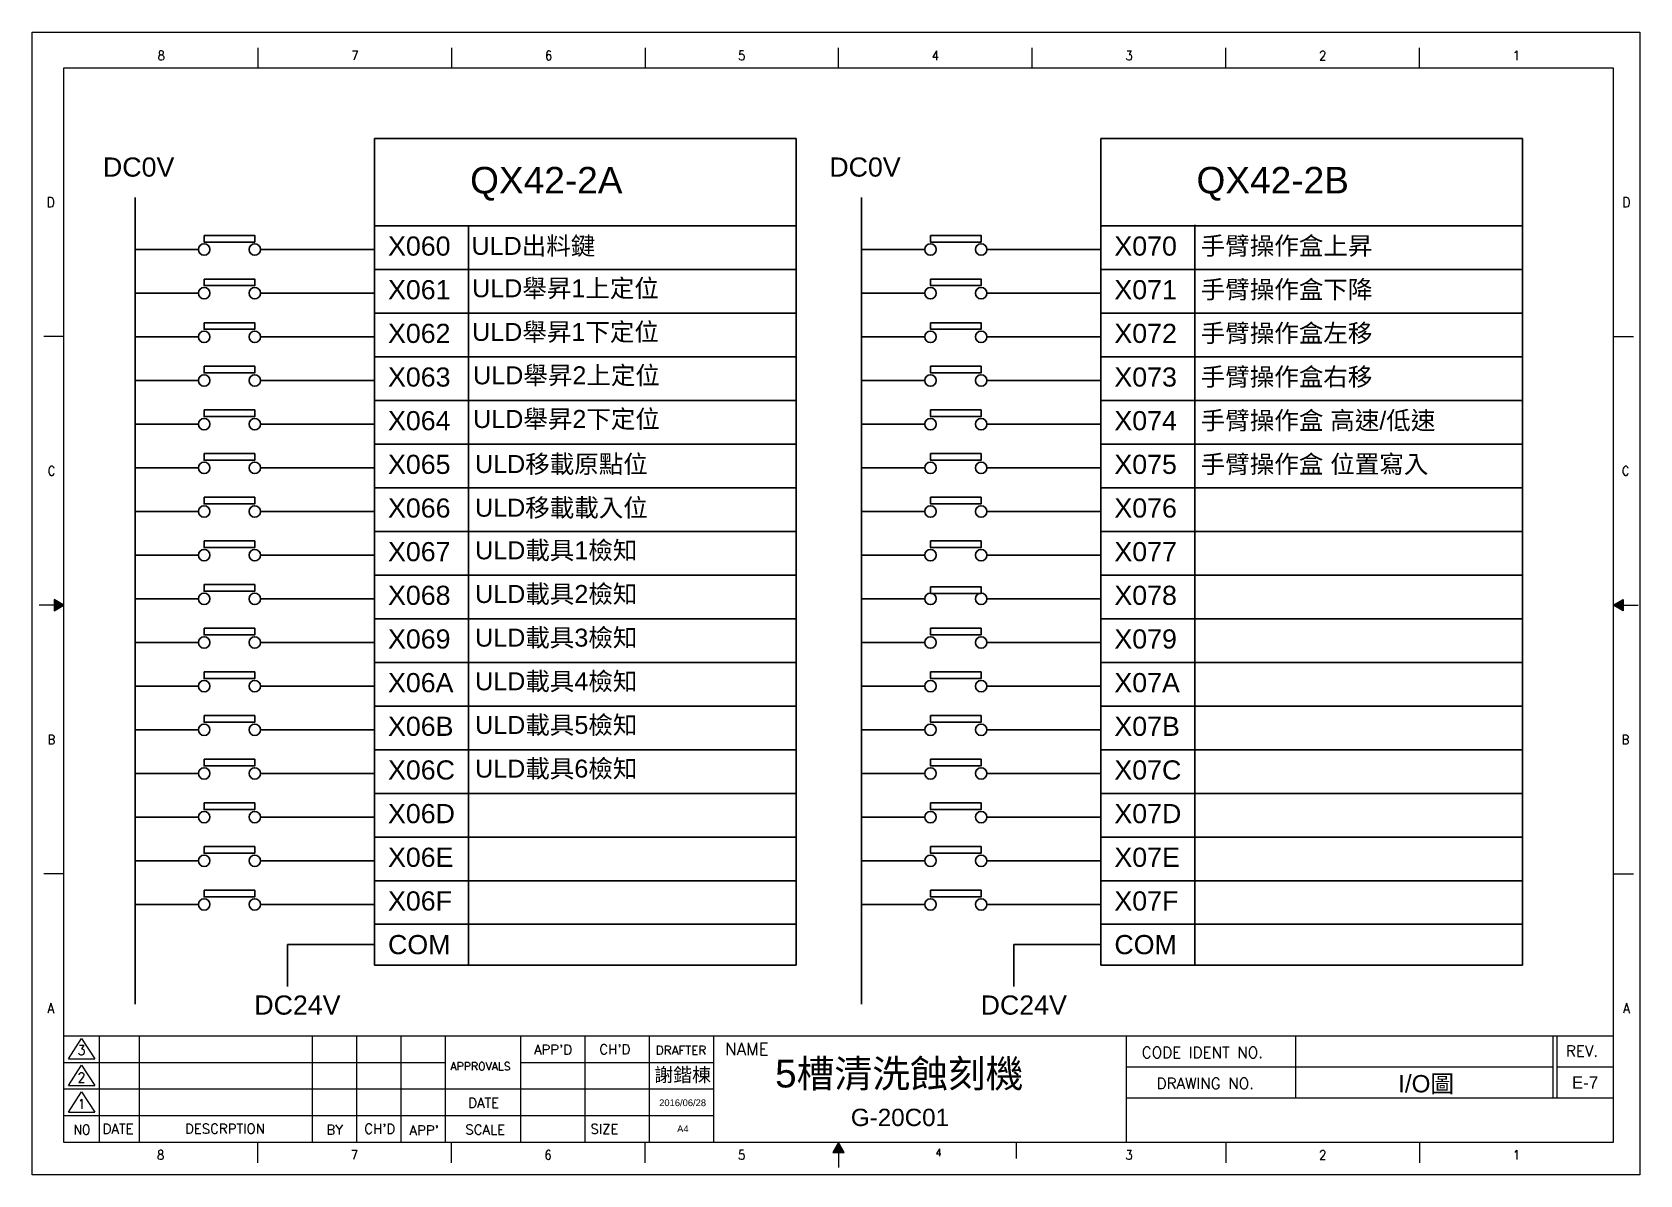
# Model space of a CAD drawing. Header units: millimetres. Extents: x 2150 to 6100, y 1229 to 2029.
# Drawn here: x 3644.1 to 4108.2, y 1229.9 to 1559.6 of the extents above; entities that cross this region are included whole.
import ezdxf
from ezdxf.enums import TextEntityAlignment as Align

# ---------------------------------------------------------------- set-up
doc = ezdxf.new("R2010")
doc.units = ezdxf.units.MM
for name, color, linetype in [('blue', 5, 'Continuous'), ('DIM', 3, 'Continuous'), ('FRAME', 7, 'Continuous'), ('LINE', 1, 'Continuous'), ('TEXT', 4, 'Continuous')]:
    doc.layers.add(name, color=color, linetype=linetype)
doc.styles.add('MICTEXT-ROD', font='romand.shx', dxfattribs={"bigfont": 'bigfont.shx'})
doc.styles.add('MICTEXT-ROS', font='romans.shx', dxfattribs={"bigfont": 'bigfont.shx'})
doc.styles.get("Standard").update_dxf_attribs({"font": 'ARIAL.TTF'})
doc.styles.add('STYLE2', font='romand.shx')

msp = doc.modelspace()

# ---------------------------------------------------------------- texts
for s, p in [('ULD出料鍵', (3770.97, 1495.36)), ('ULD舉昇1上定位', (3771.13, 1483.13))]:
    msp.add_text(s, height=5.189).set_placement(p)
at = {"color": 0}
for s, height, p in [('手臂操作盒上昇', 5.189, (3981.44, 1495.37)), ('手臂操作盒下降', 5.189, (3981.44, 1482.77)), ('ULD舉昇1下定位', 5.189, (3771.13, 1470.53)), ('手臂操作盒左移', 5.189, (3981.44, 1470.17)), ('ULD舉昇2上定位', 5.189, (3771.42, 1458)), ('手臂操作盒右移', 5.189, (3981.44, 1457.57)), ('ULD舉昇2下定位', 5.189, (3771.42, 1445.4)), ('手臂操作盒 高速/低速', 5.1895, (3981.44, 1444.97)), ('ULD移載原點位', 5.189, (3771.96, 1432.4)), ('手臂操作盒 位置寫入', 5.189, (3981.44, 1432.37)), ('ULD移載載入位', 5.189, (3771.96, 1419.8)), ('ULD載具1檢知', 5.189, (3771.99, 1407.5)), ('ULD載具2檢知', 5.189, (3771.99, 1394.9)), ('ULD載具3檢知', 5.189, (3771.99, 1382.3)), ('ULD載具4檢知', 5.189, (3771.99, 1369.7)), ('ULD載具5檢知', 5.189, (3771.99, 1357.1)), ('ULD載具6檢知', 5.189, (3771.99, 1344.5))]:
    msp.add_text(s, height=height, dxfattribs=at).set_placement(p)
at = {"layer": 'TEXT', "color": 7, "linetype": 'Continuous'}
for s, height, p in [('DC0V', 5.529, (3664.58, 1517.94)), ('DC0V', 5.529, (3874.24, 1517.94)), ('QX42-2A', 7.656, (3770.56, 1513.09)), ('QX42-2B', 7.656, (3980.23, 1513.09)), ('X070', 5.529, (3956.53, 1495.14)), ('X061', 5.529, (3746.86, 1482.54)), ('X071', 5.529, (3956.53, 1482.54)), ('X062', 5.529, (3746.86, 1469.94)), ('X072', 5.529, (3956.53, 1469.94)), ('X063', 5.529, (3746.86, 1457.34)), ('X073', 5.529, (3956.53, 1457.34)), ('X064', 5.529, (3746.86, 1444.74)), ('X074', 5.529, (3956.53, 1444.74)), ('X065', 5.529, (3746.86, 1432.14)), ('X075', 5.529, (3956.53, 1432.14)), ('X066', 5.529, (3746.86, 1419.54)), ('X076', 5.529, (3956.53, 1419.54)), ('X067', 5.529, (3746.86, 1406.94)), ('X077', 5.529, (3956.53, 1406.94)), ('X068', 5.529, (3746.86, 1394.34)), ('X078', 5.529, (3956.53, 1394.34)), ('X069', 5.529, (3746.86, 1381.74)), ('X079', 5.529, (3956.53, 1381.74)), ('X06A', 5.529, (3746.86, 1369.14)), ('X07A', 5.529, (3956.53, 1369.14)), ('X06B', 5.529, (3746.86, 1356.54)), ('X07B', 5.529, (3956.53, 1356.54)), ('X06C', 5.529, (3746.86, 1343.94)), ('X07C', 5.529, (3956.53, 1343.94)), ('X06D', 5.529, (3746.86, 1331.34)), ('X07D', 5.529, (3956.53, 1331.34)), ('X06E', 5.529, (3746.86, 1318.74)), ('X07E', 5.529, (3956.53, 1318.74)), ('X06F', 5.529, (3746.86, 1306.14)), ('X07F', 5.529, (3956.53, 1306.14)), ('COM', 5.529, (3746.86, 1293.54)), ('COM', 5.529, (3956.53, 1293.54)), ('DC24V', 5.529, (3708.26, 1276.09)), ('DC24V', 5.529, (3917.92, 1276.09))]:
    msp.add_text(s, height=height, dxfattribs=at).set_placement(p)

# ---------------------------------------------------------------- blocks, each defined once
blk = doc.blocks.new('圖框A4')
at = {"layer": 'FRAME', "color": 7, "lineweight": 5}
for p, q in [((99.29, 1212.46), (99.29, 1218.27)), ((155.2, 1212.46), (155.2, 1218.27)), ((211.1, 1212.46), (211.1, 1218.27)), ((266.85, 1212.46), (266.85, 1218.27)), ((322.76, 1212.46), (322.76, 1218.27)), ((378.66, 1212.46), (378.66, 1218.27)), ((434.56, 1212.46), (434.56, 1218.27)), ((43.25, 1212.46), (490.46, 1212.46)), ((43.25, 902.31), (43.25, 1212.46)), ((490.46, 1212.46), (490.46, 1212.46)), ((43.25, 1134.92), (37.44, 1134.92)), ((490.46, 1134.92), (496.27, 1134.92)), ((40.39, 1059.03), (40.39, 1055.74)), ((43.25, 1057.39), (40.39, 1059.03)), ((490.46, 1057.39), (493.32, 1059.03)), ((493.32, 1059.03), (493.32, 1055.74)), ((43.25, 1057.39), (36.09, 1057.39)), ((40.39, 1055.74), (43.25, 1057.39)), ((493.32, 1055.74), (490.46, 1057.39)), ((490.46, 1057.39), (497.61, 1057.39)), ((43.25, 979.85), (37.44, 979.85)), ((490.46, 979.85), (496.27, 979.85)), ((44.53, 926.47), (48.37, 932.34)), ((48.37, 932.34), (52.21, 926.47)), ((44.53, 926.47), (52.21, 926.47)), ((44.53, 918.78), (48.37, 924.66)), ((48.37, 924.66), (52.21, 918.78)), ((44.53, 918.78), (52.21, 918.78)), ((44.53, 911.1), (48.37, 916.97)), ((48.37, 916.97), (52.21, 911.1)), ((44.53, 911.1), (52.21, 911.1)), ((99.15, 902.31), (99.15, 896.5)), ((155.05, 902.31), (155.05, 896.5)), ((210.95, 902.31), (210.95, 896.5)), ((266.85, 902.31), (265.2, 899.46)), ((266.85, 902.31), (266.85, 895.16)), ((268.5, 899.46), (266.85, 902.31)), ((318.07, 902.31), (318.07, 897.67)), ((378.66, 902.31), (378.66, 896.5)), ((434.56, 902.31), (434.56, 896.5)), ((265.2, 899.46), (268.5, 899.46))]:
    blk.add_line(p, q, dxfattribs=at)
at = {"layer": 'FRAME', "lineweight": 5}
for p, q in [((490.46, 1212.46), (490.46, 902.31)), ((490.46, 933.05), (43.25, 933.05)), ((53.49, 902.31), (53.49, 933.05)), ((65.11, 902.31), (65.11, 933.05)), ((114.96, 902.31), (114.96, 933.05)), ((127.77, 902.31), (127.77, 933.05)), ((140.58, 902.31), (140.58, 933.05)), ((153.38, 902.31), (153.38, 933.05)), ((175.15, 902.31), (175.15, 933.05)), ((193.72, 902.31), (193.72, 933.05)), ((212.29, 902.31), (212.29, 933.05)), ((230.86, 902.31), (230.86, 933.05)), ((349.91, 933.05), (349.91, 902.31)), ((398.7, 933.05), (398.7, 915.12)), ((473.04, 933.05), (473.04, 915.12)), ((474.2, 933.05), (474.2, 915.12)), ((153.38, 925.36), (43.25, 925.36)), ((230.86, 925.36), (175.15, 925.36)), ((473.04, 924.08), (349.91, 924.08)), ((490.46, 924.08), (474.2, 924.08)), ((230.86, 917.68), (43.25, 917.68)), ((490.46, 915.12), (349.91, 915.12)), ((230.86, 910), (43.25, 910)), ((490.46, 902.31), (43.25, 902.31))]:
    blk.add_line(p, q, dxfattribs=at)
at = {"layer": 'FRAME', "color": 7, "lineweight": 5}
for points in [[(40.39, 1059.03), (40.39, 1055.74), (43.25, 1057.39)], [(493.32, 1059.03), (493.32, 1055.74), (490.46, 1057.39)], [(268.5, 899.46), (266.85, 902.31), (265.2, 899.46)]]:
    blk.add_solid(points, dxfattribs=at)
at = {"layer": 'LINE', "color": 0, "lineweight": 0}
for p, q in [((34.08, 1222.77), (498.14, 1222.77)), ((34.08, 893), (34.08, 1222.77)), ((498.14, 1222.77), (498.14, 893)), ((498.14, 893), (34.08, 893))]:
    blk.add_line(p, q, dxfattribs=at)
at = {"color": 3, "lineweight": 5}
blk.add_text('A4', height=1.936, dxfattribs=at).set_placement((220.25, 905.31))
at = {"layer": 'DIM', "color": 0, "lineweight": 5}
for tag, height, p in [('A', 2.9, (436.35, 928.74)), ('C', 2.9, (284.37, 922.35)), ('J', 1.94, (184.48, 921.48)), ('G', 1.94, (202.97, 921.48)), ('E', 1.94, (221.84, 921.96)), ('B', 2.9, (436.45, 919.25)), ('L', 1.94, (482.33, 919.64)), ('K', 1.94, (184.48, 913.83)), ('H', 1.94, (202.97, 913.83)), ('F', 1.94, (221.84, 913.83)), ('D', 2.9, (284.57, 909.57))]:
    blk.add_attdef(tag, text='', height=height, dxfattribs=at).set_placement(p, align=Align.MIDDLE)
at = {"layer": 'FRAME', "color": 7, "lineweight": 5, "style": 'MICTEXT-ROD', "width": 0.9}
for s, height, p in [('8', 2.67, (71.34, 1216.03)), ('7', 2.67, (127.25, 1216.03)), ('6', 2.67, (183.15, 1216.03)), ('5', 2.67, (238.9, 1216.03)), ('4', 2.67, (294.8, 1216.03)), ('3', 2.67, (350.71, 1216.03)), ('2', 2.67, (406.61, 1216.03)), ('1', 2.67, (462.51, 1216.03)), ('D', 2.85, (39.44, 1173.69)), ('D', 2.85, (494.27, 1173.69)), ('C', 2.67, (39.67, 1096.15)), ('C', 2.67, (494.04, 1096.15)), ('B', 2.67, (39.67, 1018.62)), ('B', 2.67, (494.04, 1018.62)), ('A', 2.85, (39.44, 941.08)), ('A', 2.85, (494.27, 941.08)), ('4', 2.14, (295.71, 899.45)), ('8', 2.67, (71.2, 898.74)), ('7', 2.67, (127.1, 898.74)), ('6', 2.67, (183, 898.74)), ('5', 2.67, (238.9, 898.74)), ('3', 2.67, (350.71, 898.74)), ('2', 2.67, (406.61, 898.74)), ('1', 2.67, (462.51, 898.74))]:
    blk.add_text(s, height=height, dxfattribs=at).set_placement(p, align=Align.MIDDLE)
at = {"layer": 'FRAME', "color": 7, "lineweight": 5, "style": 'MICTEXT-ROS', "width": 0.9}
for s, height, p in [('3', 2.82, (47.24, 927.57)), ('2', 2.82, (47.24, 919.68)), ('1', 2.82, (47.24, 912)), ('NO', 2.817, (46.1, 904.64))]:
    blk.add_text(s, height=height, dxfattribs=at).set_placement(p)
at = {"layer": 'FRAME', "color": 7, "lineweight": 5}
for s, height, style, p in [("APP'D", 2.817, 'STYLE2', (178.93, 927.72)), ("CH'D", 2.817, 'STYLE2', (197.8, 927.8)), ('DRAFTER', 2.536, 'STYLE2', (214.1, 927.69)), ('NAME', 3.522, 'STYLE2', (234.12, 927.53)), ('CODE IDENT NO.', 3.2017, 'STYLE2', (354.35, 926.7)), ('REV.', 3.202, 'MICTEXT-ROS', (476.78, 927.13)), ('APPROVALS', 2.305, 'STYLE2', (154.8, 923.16)), ('DRAWING NO.', 3.2017, 'STYLE2', (358.62, 917.77)), ('DATE', 2.817, 'STYLE2', (159.94, 912.36)), ('DATE', 2.817, 'STYLE2', (54.43, 904.87)), ('DESCRPTION', 2.817, 'STYLE2', (78.21, 904.88)), ('BY', 2.817, 'STYLE2', (119.03, 904.6)), ("CH'D", 2.817, 'STYLE2', (129.95, 904.87)), ("APP'", 2.817, 'STYLE2', (143.01, 904.42)), ('SCALE', 2.817, 'STYLE2', (159.13, 904.65)), ('SIZE', 2.817, 'STYLE2', (195.24, 904.84))]:
    blk.add_text(s, height=height, dxfattribs=dict(at, style=style)).set_placement(p)
blk = doc.blocks.new('*U2')
at = {"layer": 'TEXT', "color": 7, "linetype": 'Continuous', "lineweight": 0}
blk.add_text('X060', height=5.529, rotation=90, dxfattribs=at).set_placement((8.61, -23.18))
blk = doc.blocks.new('*U3')
at = {"color": 0, "linetype": 'ByBlock', "lineweight": -2, "transparency": 16777216, "rotation": 270}
blk.add_blockref('*U2', (3770.05, 1503.75), dxfattribs=at)

# ---------------------------------------------------------------- linework, layer by layer
at = {"layer": 'blue', "color": 7}
for p, q in [((3742.98, 1528.95), (3864.65, 1528.95)), ((3742.98, 1290.37), (3742.98, 1528.95)), ((3864.65, 1528.95), (3864.65, 1290.37)), ((3952.65, 1528.95), (4074.32, 1528.95)), ((3952.65, 1290.37), (3952.65, 1528.95)), ((4074.32, 1528.95), (4074.32, 1290.37)), ((3673.88, 1511.88), (3673.88, 1279.11)), ((3883.55, 1511.88), (3883.55, 1279.11)), ((3742.98, 1503.75), (3864.65, 1503.75)), ((3770.05, 1290.62), (3770.05, 1503.75)), ((3952.65, 1503.75), (4074.32, 1503.75)), ((3979.72, 1290.37), (3979.72, 1504)), ((3692.13, 1496.9), (3673.89, 1496.9)), ((3742.98, 1496.9), (3710.05, 1496.9)), ((3901.79, 1496.9), (3883.56, 1496.9)), ((3952.65, 1496.9), (3919.71, 1496.9)), ((3742.98, 1491.15), (3864.65, 1491.15)), ((3952.65, 1491.15), (4074.32, 1491.15)), ((3692.13, 1484.3), (3673.89, 1484.3)), ((3742.98, 1484.3), (3710.05, 1484.3)), ((3901.79, 1484.3), (3883.56, 1484.3)), ((3952.65, 1484.3), (3919.71, 1484.3)), ((3742.98, 1478.55), (3864.65, 1478.55)), ((3952.65, 1478.55), (4074.32, 1478.55)), ((3692.13, 1471.7), (3673.89, 1471.7)), ((3742.98, 1471.7), (3710.05, 1471.7)), ((3901.79, 1471.7), (3883.56, 1471.7)), ((3952.65, 1471.7), (3919.71, 1471.7)), ((3742.98, 1465.95), (3864.65, 1465.95)), ((3952.65, 1465.95), (4074.32, 1465.95)), ((3692.13, 1459.1), (3673.89, 1459.1)), ((3742.98, 1459.1), (3710.05, 1459.1)), ((3901.79, 1459.1), (3883.56, 1459.1)), ((3952.65, 1459.1), (3919.71, 1459.1)), ((3742.98, 1453.35), (3864.65, 1453.35)), ((3952.65, 1453.35), (4074.32, 1453.35)), ((3692.13, 1446.5), (3673.89, 1446.5)), ((3742.98, 1446.5), (3710.05, 1446.5)), ((3901.79, 1446.5), (3883.56, 1446.5)), ((3952.65, 1446.5), (3919.71, 1446.5)), ((3742.98, 1440.75), (3864.65, 1440.75)), ((3952.65, 1440.75), (4074.32, 1440.75)), ((3692.13, 1433.9), (3673.89, 1433.9)), ((3742.98, 1433.9), (3710.05, 1433.9)), ((3901.79, 1433.9), (3883.56, 1433.9)), ((3952.65, 1433.9), (3919.71, 1433.9)), ((3742.98, 1428.15), (3864.65, 1428.15)), ((3952.65, 1428.15), (4074.32, 1428.15)), ((3692.13, 1421.3), (3673.89, 1421.3)), ((3742.98, 1421.3), (3710.05, 1421.3)), ((3901.79, 1421.3), (3883.56, 1421.3)), ((3952.65, 1421.3), (3919.71, 1421.3)), ((3742.98, 1415.55), (3864.65, 1415.55)), ((3952.65, 1415.55), (4074.32, 1415.55)), ((3692.13, 1408.7), (3673.89, 1408.7)), ((3742.98, 1408.7), (3710.05, 1408.7)), ((3901.79, 1408.7), (3883.56, 1408.7)), ((3952.65, 1408.7), (3919.71, 1408.7)), ((3742.98, 1402.95), (3864.65, 1402.95)), ((3952.65, 1402.95), (4074.32, 1402.95)), ((3692.13, 1396.1), (3673.89, 1396.1)), ((3742.98, 1396.1), (3710.05, 1396.1)), ((3901.79, 1396.1), (3883.56, 1396.1)), ((3952.65, 1396.1), (3919.71, 1396.1)), ((3742.98, 1390.35), (3864.65, 1390.35)), ((3952.65, 1390.35), (4074.32, 1390.35)), ((3692.13, 1383.5), (3673.89, 1383.5)), ((3742.98, 1383.5), (3710.05, 1383.5)), ((3901.79, 1383.5), (3883.56, 1383.5)), ((3952.65, 1383.5), (3919.71, 1383.5)), ((3742.98, 1377.75), (3864.65, 1377.75)), ((3952.65, 1377.75), (4074.32, 1377.75)), ((3692.13, 1370.9), (3673.89, 1370.9)), ((3742.98, 1370.9), (3710.05, 1370.9)), ((3901.79, 1370.9), (3883.56, 1370.9)), ((3952.65, 1370.9), (3919.71, 1370.9)), ((3742.98, 1365.15), (3864.65, 1365.15)), ((3952.65, 1365.15), (4074.32, 1365.15)), ((3692.13, 1358.3), (3673.89, 1358.3)), ((3742.98, 1358.3), (3710.05, 1358.3)), ((3901.79, 1358.3), (3883.56, 1358.3)), ((3952.65, 1358.3), (3919.71, 1358.3)), ((3742.98, 1352.55), (3864.65, 1352.55)), ((3952.65, 1352.55), (4074.32, 1352.55)), ((3692.13, 1345.7), (3673.89, 1345.7)), ((3742.98, 1345.7), (3710.05, 1345.7)), ((3901.79, 1345.7), (3883.56, 1345.7)), ((3952.65, 1345.7), (3919.71, 1345.7)), ((3742.98, 1339.95), (3864.65, 1339.95)), ((3952.65, 1339.95), (4074.32, 1339.95)), ((3692.13, 1333.1), (3673.89, 1333.1)), ((3742.98, 1333.1), (3710.05, 1333.1)), ((3901.79, 1333.1), (3883.56, 1333.1)), ((3952.65, 1333.1), (3919.71, 1333.1)), ((3742.98, 1327.35), (3864.65, 1327.35)), ((3952.65, 1327.35), (4074.32, 1327.35)), ((3692.13, 1320.5), (3673.89, 1320.5)), ((3742.98, 1320.5), (3710.05, 1320.5)), ((3901.79, 1320.5), (3883.56, 1320.5)), ((3952.65, 1320.5), (3919.71, 1320.5)), ((3742.98, 1314.75), (3864.65, 1314.75)), ((3952.65, 1314.75), (4074.32, 1314.75)), ((3692.13, 1307.9), (3673.89, 1307.9)), ((3742.98, 1307.9), (3710.05, 1307.9)), ((3901.79, 1307.9), (3883.56, 1307.9)), ((3952.65, 1307.9), (3919.71, 1307.9)), ((3742.98, 1302.15), (3864.65, 1302.15)), ((3952.65, 1302.15), (4074.32, 1302.15)), ((3952.65, 1302.15), (4074.32, 1302.15)), ((3864.65, 1290.37), (3742.98, 1290.37)), ((4074.32, 1290.37), (3952.65, 1290.37))]:
    msp.add_line(p, q, dxfattribs=at)
for points in [[(3693.78, 1500.99), (3708.39, 1500.99), (3708.39, 1499.07), (3693.78, 1499.07)], [(3903.45, 1500.99), (3918.06, 1500.99), (3918.06, 1499.07), (3903.45, 1499.07)], [(3693.78, 1488.39), (3708.39, 1488.39), (3708.39, 1486.47), (3693.78, 1486.47)], [(3903.45, 1488.39), (3918.06, 1488.39), (3918.06, 1486.47), (3903.45, 1486.47)], [(3693.78, 1475.79), (3708.39, 1475.79), (3708.39, 1473.87), (3693.78, 1473.87)], [(3903.45, 1475.79), (3918.06, 1475.79), (3918.06, 1473.87), (3903.45, 1473.87)], [(3693.78, 1463.19), (3708.39, 1463.19), (3708.39, 1461.27), (3693.78, 1461.27)], [(3903.45, 1463.19), (3918.06, 1463.19), (3918.06, 1461.27), (3903.45, 1461.27)], [(3693.78, 1450.59), (3708.39, 1450.59), (3708.39, 1448.67), (3693.78, 1448.67)], [(3903.45, 1450.59), (3918.06, 1450.59), (3918.06, 1448.67), (3903.45, 1448.67)], [(3693.78, 1437.99), (3708.39, 1437.99), (3708.39, 1436.07), (3693.78, 1436.07)], [(3903.45, 1437.99), (3918.06, 1437.99), (3918.06, 1436.07), (3903.45, 1436.07)], [(3693.78, 1425.39), (3708.39, 1425.39), (3708.39, 1423.47), (3693.78, 1423.47)], [(3903.45, 1425.39), (3918.06, 1425.39), (3918.06, 1423.47), (3903.45, 1423.47)], [(3693.78, 1412.79), (3708.39, 1412.79), (3708.39, 1410.87), (3693.78, 1410.87)], [(3903.45, 1412.79), (3918.06, 1412.79), (3918.06, 1410.87), (3903.45, 1410.87)], [(3693.78, 1400.19), (3708.39, 1400.19), (3708.39, 1398.27), (3693.78, 1398.27)], [(3903.44, 1399.59), (3918.05, 1399.59), (3918.05, 1397.66), (3903.44, 1397.66)], [(3693.78, 1387.59), (3708.39, 1387.59), (3708.39, 1385.67), (3693.78, 1385.67)], [(3903.45, 1387.59), (3918.06, 1387.59), (3918.06, 1385.67), (3903.45, 1385.67)], [(3693.78, 1374.99), (3708.39, 1374.99), (3708.39, 1373.07), (3693.78, 1373.07)], [(3903.45, 1374.99), (3918.06, 1374.99), (3918.06, 1373.07), (3903.45, 1373.07)], [(3693.78, 1362.39), (3708.39, 1362.39), (3708.39, 1360.47), (3693.78, 1360.47)], [(3903.45, 1362.39), (3918.06, 1362.39), (3918.06, 1360.47), (3903.45, 1360.47)], [(3693.78, 1349.79), (3708.39, 1349.79), (3708.39, 1347.87), (3693.78, 1347.87)], [(3903.45, 1349.79), (3918.06, 1349.79), (3918.06, 1347.87), (3903.45, 1347.87)], [(3693.78, 1337.19), (3708.39, 1337.19), (3708.39, 1335.27), (3693.78, 1335.27)], [(3903.45, 1337.19), (3918.06, 1337.19), (3918.06, 1335.27), (3903.45, 1335.27)], [(3693.78, 1324.59), (3708.39, 1324.59), (3708.39, 1322.67), (3693.78, 1322.67)], [(3903.45, 1324.59), (3918.06, 1324.59), (3918.06, 1322.67), (3903.45, 1322.67)], [(3693.78, 1311.99), (3708.39, 1311.99), (3708.39, 1310.07), (3693.78, 1310.07)], [(3903.45, 1311.99), (3918.06, 1311.99), (3918.06, 1310.07), (3903.45, 1310.07)]]:
    msp.add_lwpolyline(points, close=True, dxfattribs=at)
for centre in [(3693.78, 1496.9), (3708.39, 1496.9), (3903.45, 1496.9), (3918.06, 1496.9), (3693.78, 1484.3), (3708.39, 1484.3), (3903.45, 1484.3), (3918.06, 1484.3), (3693.78, 1471.7), (3708.39, 1471.7), (3903.45, 1471.7), (3918.06, 1471.7), (3693.78, 1459.1), (3708.39, 1459.1), (3903.45, 1459.1), (3918.06, 1459.1), (3693.78, 1446.5), (3708.39, 1446.5), (3903.45, 1446.5), (3918.06, 1446.5), (3693.78, 1433.9), (3693.78, 1433.9), (3708.39, 1433.9), (3708.39, 1433.9), (3708.39, 1433.9), (3903.45, 1433.9), (3918.06, 1433.9), (3693.78, 1421.3), (3693.78, 1421.3), (3708.39, 1421.3), (3708.39, 1421.3), (3708.39, 1421.3), (3903.45, 1421.3), (3918.06, 1421.3), (3693.78, 1408.7), (3693.78, 1408.7), (3708.39, 1408.7), (3708.39, 1408.7), (3903.45, 1408.7), (3918.06, 1408.7), (3693.78, 1396.1), (3693.78, 1396.1), (3708.39, 1396.1), (3708.39, 1396.1), (3903.45, 1396.1), (3918.06, 1396.1), (3693.78, 1383.5), (3693.78, 1383.5), (3708.39, 1383.5), (3708.39, 1383.5), (3903.45, 1383.5), (3918.06, 1383.5), (3693.78, 1370.9), (3693.78, 1370.9), (3708.39, 1370.9), (3708.39, 1370.9), (3903.45, 1370.9), (3918.06, 1370.9), (3693.78, 1358.3), (3708.39, 1358.3), (3903.45, 1358.3), (3918.06, 1358.3), (3693.78, 1345.7), (3708.39, 1345.7), (3903.45, 1345.7), (3918.06, 1345.7), (3693.78, 1333.1), (3708.39, 1333.1), (3903.45, 1333.1), (3918.06, 1333.1), (3693.78, 1320.5), (3708.39, 1320.5), (3903.45, 1320.5), (3918.06, 1320.5), (3693.78, 1307.9), (3708.39, 1307.9), (3903.45, 1307.9), (3918.06, 1307.9)]:
    msp.add_circle(centre, 1.65, dxfattribs=at)
at = {"layer": 'LINE', "color": 7}
for p, q in [((3705.89, 1462.4), (3705.89, 1462.4)), ((3705.89, 1462.4), (3705.89, 1462.4)), ((3705.89, 1449.8), (3705.89, 1449.8)), ((3705.89, 1449.8), (3705.89, 1449.8)), ((3705.89, 1437.2), (3705.89, 1437.2)), ((3705.89, 1437.2), (3705.89, 1437.2)), ((3705.89, 1424.6), (3705.89, 1424.6)), ((3705.89, 1424.6), (3705.89, 1424.6)), ((3742.98, 1296.29), (3717.83, 1296.29)), ((3717.83, 1296.29), (3717.83, 1284.19)), ((3952.65, 1296.29), (3927.5, 1296.29)), ((3927.5, 1296.29), (3927.5, 1284.19))]:
    msp.add_line(p, q, dxfattribs=at)

# ---------------------------------------------------------------- block references
msp.add_blockref('*U3', (0, 0))
at = {"layer": 'LINE', "color": 0}
ref = msp.add_blockref('圖框A4', (3610.06, 336.86), dxfattribs=at)
ref.add_attrib('L', 'E-7', dxfattribs={"layer": 'DIM', "color": 0, "lineweight": 5, "height": 3.5}).set_placement((4092.39, 1256.5), align=Align.MIDDLE)
ref.add_attrib('B', 'I/O圖', dxfattribs={"layer": 'DIM', "color": 0, "lineweight": 5, "height": 5}).set_placement((4046.51, 1256.11), align=Align.MIDDLE)
ref.add_attrib('C', '5槽清洗蝕刻機', dxfattribs={"layer": 'DIM', "color": 0, "lineweight": 5, "height": 8}).set_placement((3894.43, 1259.21), align=Align.MIDDLE)
ref.add_attrib('D', 'G-20C01', dxfattribs={"layer": 'DIM', "color": 0, "lineweight": 5, "height": 5}).set_placement((3894.63, 1246.43), align=Align.MIDDLE)
ref.add_attrib('E', '謝鍇棟', dxfattribs={"layer": 'DIM', "color": 0, "lineweight": 5, "height": 4}).set_placement((3831.9, 1258.82), align=Align.MIDDLE)
ref.add_attrib('F', '2016/06/28', dxfattribs={"layer": 'DIM', "color": 0, "lineweight": 5, "height": 1.936}).set_placement((3831.9, 1250.69), align=Align.MIDDLE)

msp.set_redraw_order([(e.dxf.handle, doc.entitydb.next_handle()) for e in msp.query("TEXT MTEXT ATTDEF DIMENSION ARC_DIMENSION")])  # texts and dimensions are drawn at this point

doc.saveas('drawing.dxf')
